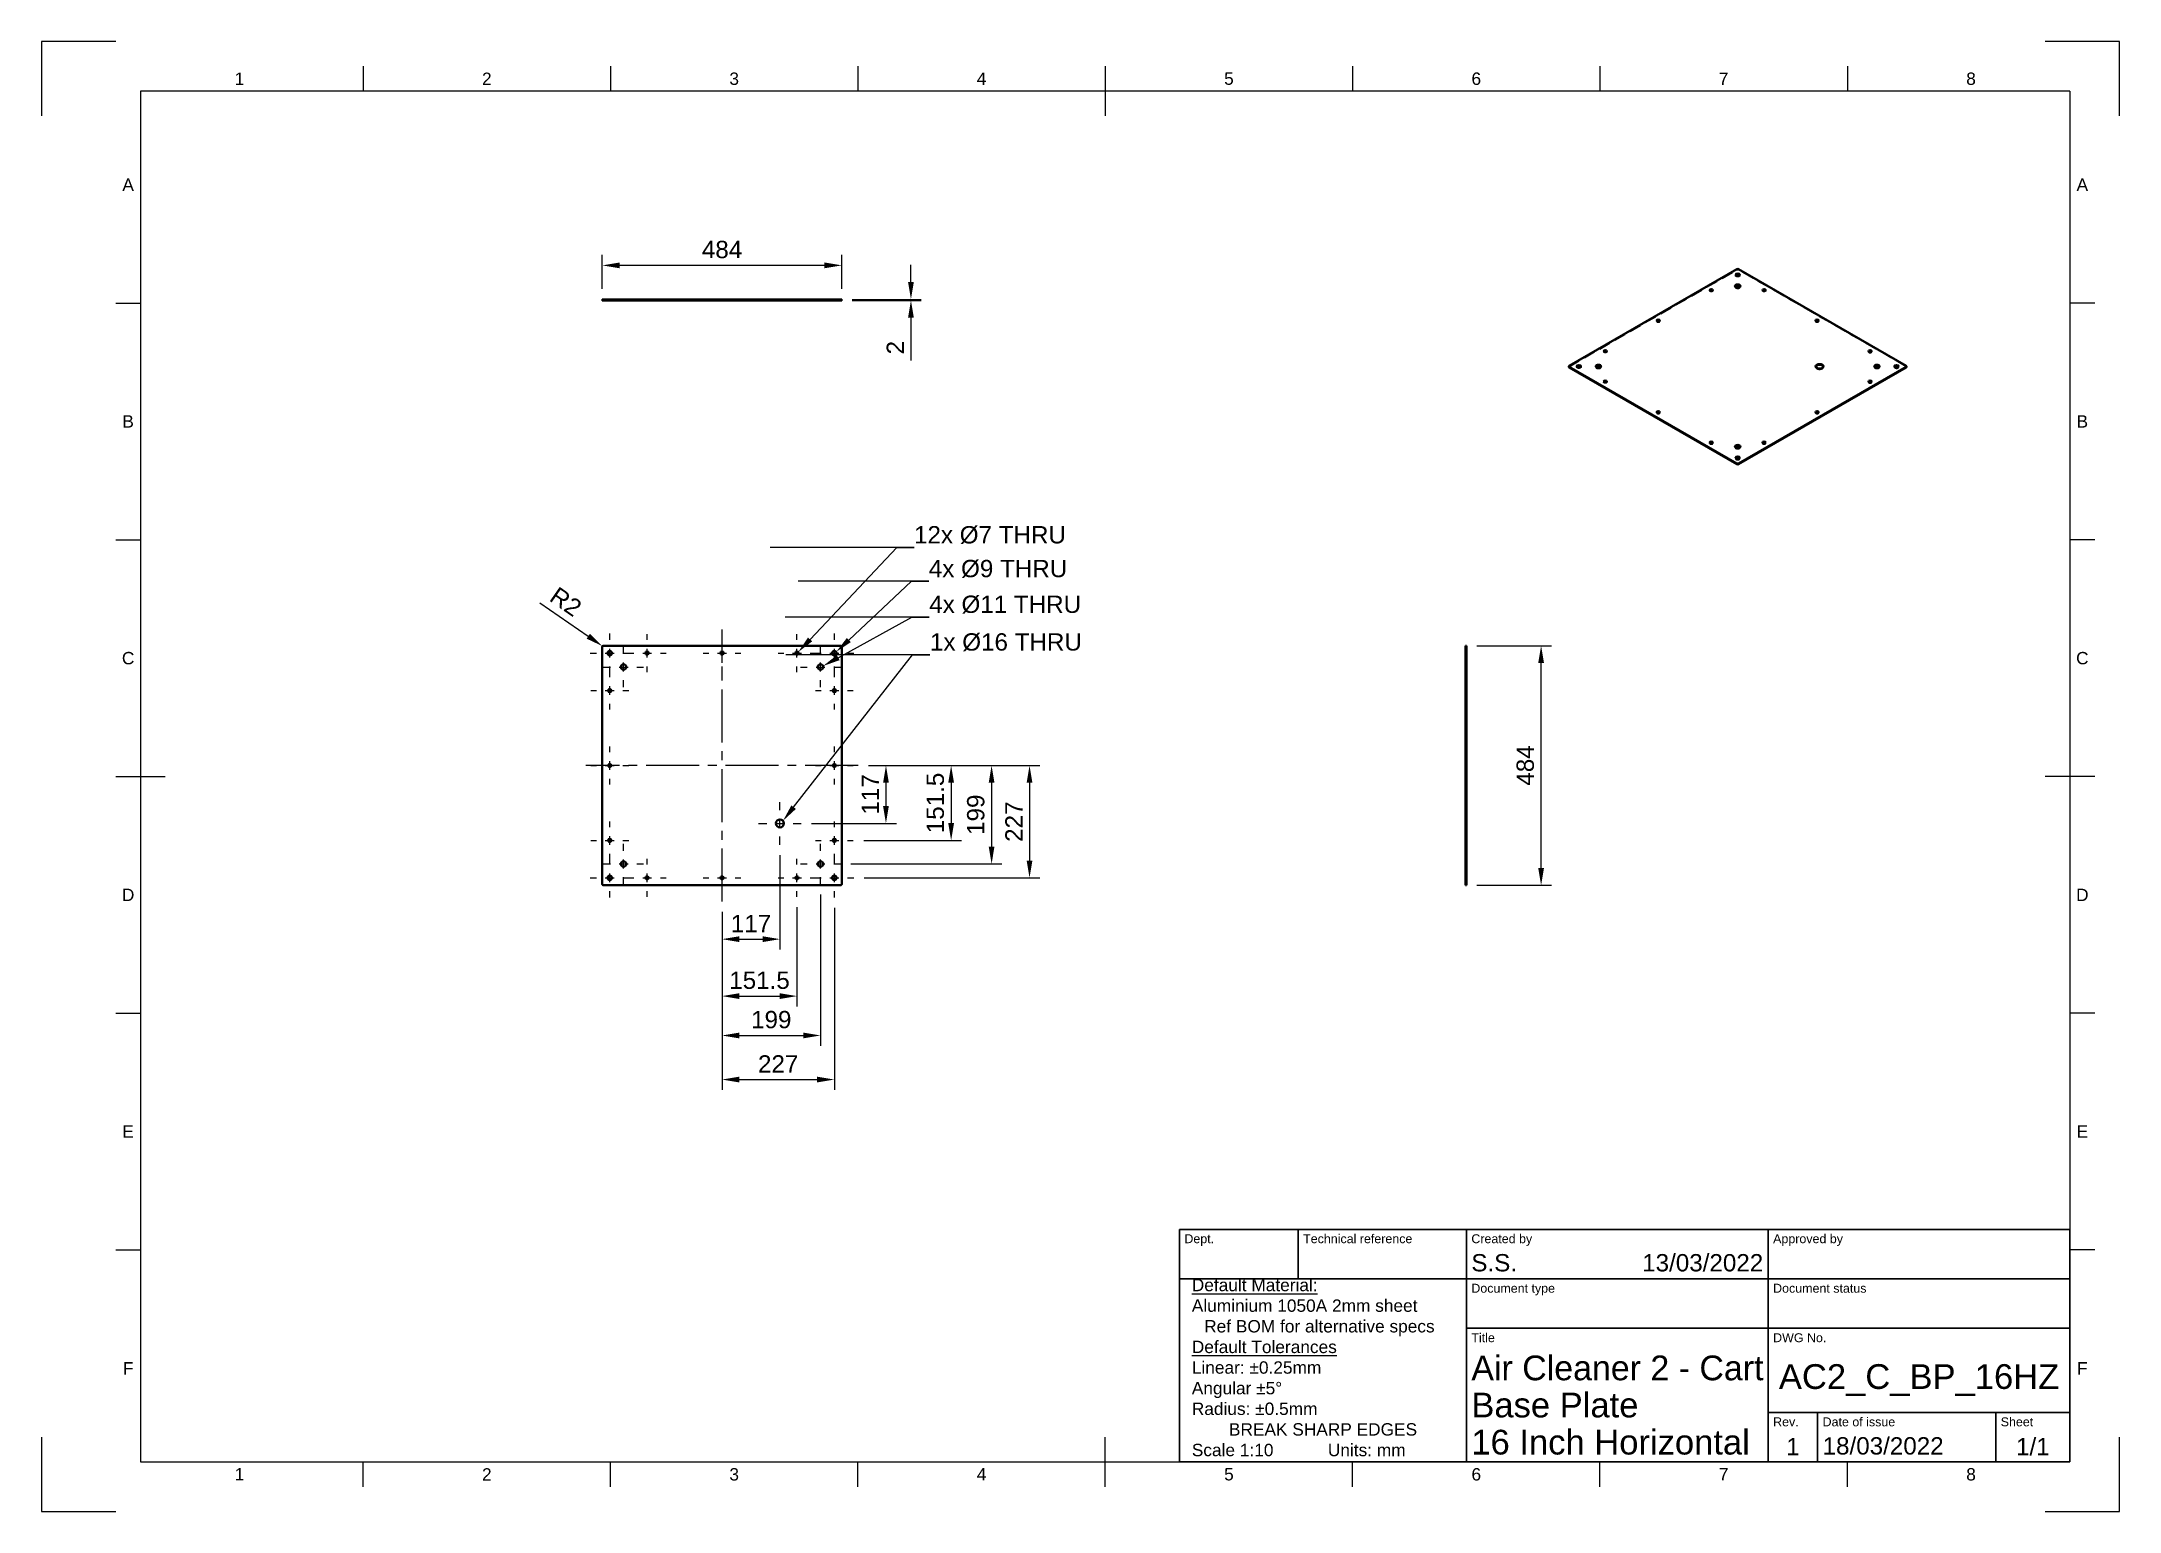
# Model space of a CAD drawing. Header units: millimetres. Extents: x 0 to 420, y 0 to 297.
import ezdxf
from ezdxf import colors
from ezdxf.entities.mleader import LeaderData, LeaderLine
from ezdxf.enums import TextEntityAlignment as Align
from ezdxf.math import Vec2, Vec3

# ---------------------------------------------------------------- set-up
doc = ezdxf.new("R2010")
doc.units = ezdxf.units.MM
doc.header["$LTSCALE"] = 0.75
doc.linetypes.add('CENTER2', pattern=[28.575, 19.05, -3.175, 3.175, -3.175])
doc.linetypes.add('HIDDEN2', pattern=[4.7625, 3.175, -1.5875])
for name, color, linetype, lineweight in [('Annotations', 7, 'Continuous', 25), ('Border', 7, 'Continuous', 25), ('Center Lines', 7, 'CENTER2', 25), ('Dimensions', 7, 'Continuous', 25), ('Hidden', 7, 'HIDDEN2', 25), ('Hidden Narrow', 7, 'HIDDEN2', 25), ('TitleBlock', 7, 'Continuous', 35), ('Visible', 7, 'Continuous', 50), ('Visible Narrow', 7, 'Continuous', 25)]:
    doc.layers.add(name, color=color, linetype=linetype, lineweight=lineweight)
doc.styles.add('FusionTitle', font='arial.ttf')
doc.styles.get("Standard").update_dxf_attribs({"font": 'arial.ttf'})
doc.dimstyles.new('ISO-25', dxfattribs={"dimtxt": 3.5, "dimasz": 3.5, "dimexe": 2.1, "dimexo": 2.1, "dimgap": 1.4, "dimtad": 1, "dimzin": 12, "dimdsep": 46, "dimtxsty": 'Standard', "dimcen": 0, "dimclrd": 256, "dimclre": 256, "dimclrt": 256, "dimazin": 3, "dimtp": 0.1, "dimtm": 0.1, "dimtfac": 0.714286, "dimtmove": 0, "dimatfit": 3, "dimfxl": 1, "dimtzin": 12, "dimarcsym": 0})

msp = doc.modelspace()

# ---------------------------------------------------------------- texts
at = {"layer": 'Annotations', "insert": (230, 47), "char_height": 2.5, "attachment_point": 1}
msp.add_mtext_dynamic_manual_height_columns('\\pi-2.5,l5;{\\LDefault Material: ^J}Aluminium 1050A 2mm sheet\\P\\pi2.5,l2.5;Ref BOM for alternative specs\\P\\pi-2.5,l5;{\\LDefault Tolerances^J}Linear: ±0.25mm ^JAngular ±5° ^JRadius: ±0.5mm\\P\\pi0,l0;^IBREAK SHARP EDGES\\P\\pl2.5;Scale 1:10^I^IUnits: mm', width=58, gutter_width=17.5, heights=[0], dxfattribs=at)

# ---------------------------------------------------------------- blocks, each defined once
blk = doc.blocks.new('ISO_A3_SHEET')
at = {"layer": 'Border'}
for p, q in [((65, 292), (65, 287)), ((115, 292), (115, 287)), ((165, 292), (165, 287)), ((215, 292), (215, 282)), ((265, 292), (265, 287)), ((315, 292), (315, 287)), ((365, 292), (365, 287)), ((410, 287), (20, 287)), ((20, 287), (20, 10)), ((410, 287), (410, 10)), ((15, 244.16666), (20, 244.16666)), ((415, 244.16666), (410, 244.16666)), ((15, 196.33333), (20, 196.33333)), ((415, 196.33333), (410, 196.33333)), ((15, 148.5), (25, 148.5)), ((415, 148.5), (405, 148.5)), ((15, 100.66667), (20, 100.66667)), ((415, 100.66667), (410, 100.66667)), ((15, 52.83334), (20, 52.83334)), ((415, 52.83334), (410, 52.83334)), ((215, 5), (215, 15)), ((20, 10), (410, 10)), ((65, 5), (65, 10)), ((115, 5), (115, 10)), ((165, 5), (165, 10)), ((265, 5), (265, 10)), ((315, 5), (315, 10)), ((365, 5), (365, 10))]:
    blk.add_line(p, q, dxfattribs=at)
at = {"layer": 'Defpoints'}
for p, q in [((15, 297), (0, 297)), ((0, 297), (0, 282)), ((420, 297), (405, 297)), ((420, 282), (420, 297)), ((0, 15), (0, 0)), ((420, 0), (420, 15)), ((0, 0), (15, 0)), ((405, 0), (420, 0))]:
    blk.add_line(p, q, dxfattribs=at)
at = {"layer": 'Border', "style": 'FusionTitle'}
for s, p in [('1', (40, 289.5)), ('2', (90, 289.5)), ('3', (140, 289.5)), ('4', (190, 289.5)), ('5', (240, 289.5)), ('6', (290, 289.5)), ('7', (340, 289.5)), ('8', (390, 289.5)), ('A', (17.5, 268.08333)), ('A', (412.5, 268.08333)), ('B', (17.5, 220.25)), ('B', (412.5, 220.25)), ('C', (17.5, 172.41667)), ('C', (412.5, 172.41667)), ('D', (17.5, 124.58334)), ('D', (412.5, 124.58334)), ('E', (17.5, 76.75001)), ('E', (412.5, 76.75001)), ('F', (17.5, 28.91668)), ('F', (412.5, 28.91668)), ('1', (40, 7.5)), ('2', (90, 7.5)), ('3', (140, 7.5)), ('4', (190, 7.5)), ('5', (240, 7.5)), ('6', (290, 7.5)), ('7', (340, 7.5)), ('8', (390, 7.5))]:
    blk.add_text(s, height=2.5, dxfattribs=at).set_placement(p, align=Align.MIDDLE)
blk = doc.blocks.new('ISO_TITLEBLOCK')
at = {"layer": 'TitleBlock'}
for p, q in [((0, 47), (-180, 47)), ((-180, 47), (-180, 0)), ((-156, 37), (-156, 47)), ((-122, 0), (-122, 47)), ((-61, 0), (-61, 47)), ((0, 0), (0, 47)), ((-180, 37), (0, 37)), ((-122, 27), (0, 27)), ((-61, 10), (0, 10)), ((-51, 0), (-51, 10)), ((-15, 0), (-15, 10)), ((-180, 0), (0, 0))]:
    blk.add_line(p, q, dxfattribs=at)
at = {"layer": 'TitleBlock', "style": 'FusionTitle'}
for s, p in [('Dept.', (-179, 46)), ('Technical reference', (-155, 46)), ('Created by', (-121, 46)), ('Approved by', (-60, 46)), ('Document type', (-121, 36)), ('Document status', (-60, 36)), ('Title', (-121, 26)), ('DWG No.', (-60, 26)), ('Rev.', (-60, 9)), ('Date of issue', (-50, 9)), ('Sheet', (-14, 9))]:
    blk.add_text(s, height=1.8, dxfattribs=at).set_placement(p, align=Align.TOP_LEFT)
for tag, height, p in [('DEPT', 3.5, (-179, 42)), ('TECHNICAL_REFERENCE', 3.5, (-155, 42)), ('CREATED_BY', 3.5, (-121, 42)), ('APPROVED_BY', 3.5, (-60, 42)), ('DOCUMENT_TYPE', 3.5, (-121, 32)), ('DOCUMENT_STATUS', 3.5, (-60, 32)), ('TITLE_1', 5, (-121, 21.5)), ('TITLE_2', 5, (-121, 14)), ('TITLE_3', 5, (-121, 6.5)), ('DATE_OF_ISSUE', 3.5, (-50, 5))]:
    blk.add_attdef(tag, text='', height=height, dxfattribs=at).set_placement(p, align=Align.TOP_LEFT)
for tag, p in [('CREATED_DATE', (-62, 42)), ('APPROVED_DATE', (-0.99, 42))]:
    blk.add_attdef(tag, text='', height=3.5, dxfattribs=at).set_placement(p, align=Align.TOP_RIGHT)
for tag, height, p in [('DRAWING_NUMBER', 5, (-30.5, 19.75)), ('REV', 3.5, (-56, 4.85)), ('SHEET', 3.5, (-7.5, 4.85))]:
    blk.add_attdef(tag, text='', height=height, dxfattribs=at).set_placement(p, align=Align.TOP_CENTER)
blk = doc.blocks.new('*D42')
at = {"layer": 'Defpoints', "color": 0, "transparency": 16777216}
for p in [(113.345239, 251.779936), (113.345239, 244.908812), (161.745239, 244.908812)]:
    blk.add_point(p, dxfattribs=at)
at = {"layer": 'Dimensions', "lineweight": -2, "transparency": 16777216}
for p, q in [((113.345239, 247.008812), (113.345239, 253.879936)), ((161.745239, 247.008812), (161.745239, 253.879936)), ((158.245239, 251.779936), (116.845239, 251.779936))]:
    blk.add_line(p, q, dxfattribs=at)
at = {"layer": 'Dimensions', "transparency": 16777216}
for points in [[(116.845239, 252.363269), (116.845239, 251.196603), (113.345239, 251.779936)], [(158.245239, 252.363269), (158.245239, 251.196603), (161.745239, 251.779936)]]:
    blk.add_solid(points, dxfattribs=at)
at = {"layer": 'Dimensions', "transparency": 16777216, "insert": (137.545239, 254.966941), "char_height": 3.5, "attachment_point": 5}
blk.add_mtext('484', dxfattribs=at)
blk = doc.blocks.new('*D43')
at = {"layer": 'Defpoints', "color": 0, "transparency": 16777216}
for p in [(161.745239, 244.908812), (161.745239, 244.708812), (175.725439, 244.708812)]:
    blk.add_point(p, dxfattribs=at)
at = {"layer": 'Dimensions', "lineweight": -2, "transparency": 16777216}
for p, q in [((175.725439, 248.408812), (175.725439, 251.908812)), ((163.845239, 244.908812), (177.825439, 244.908812)), ((163.845239, 244.708812), (177.825439, 244.708812)), ((175.725439, 244.908812), (175.725439, 244.708812)), ((175.725439, 241.208812), (175.725439, 232.590599))]:
    blk.add_line(p, q, dxfattribs=at)
at = {"layer": 'Dimensions', "transparency": 16777216}
for points in [[(175.142106, 248.408812), (176.308773, 248.408812), (175.725439, 244.908812)], [(175.142106, 241.208812), (176.308773, 241.208812), (175.725439, 244.708812)]]:
    blk.add_solid(points, dxfattribs=at)
at = {"layer": 'Dimensions', "transparency": 16777216, "insert": (172.568277, 235.149706), "char_height": 3.5, "attachment_point": 5, "rotation": 90}
blk.add_mtext('2', dxfattribs=at)
blk = doc.blocks.new('*D44')
at = {"layer": 'Defpoints', "color": 0, "transparency": 16777216}
for p in [(113.380938, 174.838489), (113.545239, 174.724448)]:
    blk.add_point(p, dxfattribs=at)
at = {"layer": 'Dimensions', "lineweight": -2, "transparency": 16777216}
for p, q in [((100.723096, 183.624222), (110.505671, 176.834194)), ((113.545239, 174.724448), (113.380938, 174.838489))]:
    blk.add_line(p, q, dxfattribs=at)
at = {"layer": 'Dimensions', "transparency": 16777216}
blk.add_solid([(110.838289, 177.313406), (110.173054, 176.354983), (113.380938, 174.838489)], dxfattribs=at)
at = {"layer": 'Dimensions', "transparency": 16777216, "insert": (105.976969, 183.820685), "char_height": 3.5, "attachment_point": 5, "rotation": 325.2357026}
blk.add_mtext('R2', dxfattribs=at)
blk = doc.blocks.new('*D45')
at = {"layer": 'Defpoints', "color": 0, "transparency": 16777216}
for p in [(288.007187, 174.924448), (303.101736, 174.924448), (288.007187, 126.524448)]:
    blk.add_point(p, dxfattribs=at)
at = {"layer": 'Dimensions', "lineweight": -2, "transparency": 16777216}
for p, q in [((290.107187, 174.924448), (305.201736, 174.924448)), ((303.101736, 130.024448), (303.101736, 171.424448)), ((290.107187, 126.524448), (305.201736, 126.524448))]:
    blk.add_line(p, q, dxfattribs=at)
at = {"layer": 'Dimensions', "transparency": 16777216}
for points in [[(302.518403, 171.424448), (303.68507, 171.424448), (303.101736, 174.924448)], [(302.518403, 130.024448), (303.68507, 130.024448), (303.101736, 126.524448)]]:
    blk.add_solid(points, dxfattribs=at)
at = {"layer": 'Dimensions', "transparency": 16777216, "insert": (299.914731, 150.724448), "char_height": 3.5, "attachment_point": 5, "rotation": 90}
blk.add_mtext('484', dxfattribs=at)
blk = doc.blocks.new('*U11')
at = {"layer": 'Center Lines', "color": 0, "ltscale": 0.75, "transparency": 16777216}
for p, q in [((-3.83, 0), (-2.678906, 0)), ((0, 2.678906), (0, 3.83)), ((2.678906, 0), (3.83, 0)), ((0, -3.83), (0, -2.678906))]:
    blk.add_line(p, q, dxfattribs=at)
at = {"layer": 'Center Lines', "color": 0, "linetype": 'Continuous', "ltscale": 0.75, "transparency": 16777216}
for p, q in [((-0.892969, 0), (0.892969, 0)), ((0, -0.892969), (0, 0.892969))]:
    blk.add_line(p, q, dxfattribs=at)
blk = doc.blocks.new('*U12')
at = {"layer": 'Center Lines', "color": 0, "ltscale": 0.75, "transparency": 16777216}
for p, q in [((-3.83, 0), (-2.678906, 0)), ((0, 2.678906), (0, 3.83)), ((2.678906, 0), (3.83, 0)), ((0, -3.83), (0, -2.678906))]:
    blk.add_line(p, q, dxfattribs=at)
at = {"layer": 'Center Lines', "color": 0, "linetype": 'Continuous', "ltscale": 0.75, "transparency": 16777216}
for p, q in [((-0.892969, 0), (0.892969, 0)), ((0, -0.892969), (0, 0.892969))]:
    blk.add_line(p, q, dxfattribs=at)
blk = doc.blocks.new('*U13')
at = {"layer": 'Center Lines', "color": 0, "ltscale": 0.75, "transparency": 16777216}
for p, q in [((-4.05, 0), (-2.678906, 0)), ((0, 2.678906), (0, 4.05)), ((2.678906, 0), (4.05, 0)), ((0, -4.05), (0, -2.678906))]:
    blk.add_line(p, q, dxfattribs=at)
at = {"layer": 'Center Lines', "color": 0, "linetype": 'Continuous', "ltscale": 0.75, "transparency": 16777216}
for p, q in [((-0.892969, 0), (0.892969, 0)), ((0, -0.892969), (0, 0.892969))]:
    blk.add_line(p, q, dxfattribs=at)
blk = doc.blocks.new('*U14')
at = {"layer": 'Center Lines', "color": 0, "ltscale": 0.75, "transparency": 16777216}
for p, q in [((-3.95, 0), (-2.678906, 0)), ((0, 2.678906), (0, 3.95)), ((2.678906, 0), (3.95, 0)), ((0, -3.95), (0, -2.678906))]:
    blk.add_line(p, q, dxfattribs=at)
at = {"layer": 'Center Lines', "color": 0, "linetype": 'Continuous', "ltscale": 0.75, "transparency": 16777216}
for p, q in [((-0.892969, 0), (0.892969, 0)), ((0, -0.892969), (0, 0.892969))]:
    blk.add_line(p, q, dxfattribs=at)
blk = doc.blocks.new('*U15')
at = {"layer": 'Center Lines', "color": 0, "ltscale": 0.75, "transparency": 16777216}
for p, q in [((-3.83, 0), (-2.678906, 0)), ((0, 2.678906), (0, 3.83)), ((2.678906, 0), (3.83, 0)), ((0, -3.83), (0, -2.678906))]:
    blk.add_line(p, q, dxfattribs=at)
at = {"layer": 'Center Lines', "color": 0, "linetype": 'Continuous', "ltscale": 0.75, "transparency": 16777216}
for p, q in [((-0.892969, 0), (0.892969, 0)), ((0, -0.892969), (0, 0.892969))]:
    blk.add_line(p, q, dxfattribs=at)
blk = doc.blocks.new('*U16')
at = {"layer": 'Center Lines', "color": 0, "ltscale": 0.75, "transparency": 16777216}
for p, q in [((-3.83, 0), (-2.678906, 0)), ((0, 2.678906), (0, 3.83)), ((2.678906, 0), (3.83, 0)), ((0, -3.83), (0, -2.678906))]:
    blk.add_line(p, q, dxfattribs=at)
at = {"layer": 'Center Lines', "color": 0, "linetype": 'Continuous', "ltscale": 0.75, "transparency": 16777216}
for p, q in [((-0.892969, 0), (0.892969, 0)), ((0, -0.892969), (0, 0.892969))]:
    blk.add_line(p, q, dxfattribs=at)
blk = doc.blocks.new('*U17')
at = {"layer": 'Center Lines', "color": 0, "ltscale": 0.75, "transparency": 16777216}
for p, q in [((-3.83, 0), (-2.678906, 0)), ((0, 2.678906), (0, 3.83)), ((2.678906, 0), (3.83, 0)), ((0, -3.83), (0, -2.678906))]:
    blk.add_line(p, q, dxfattribs=at)
at = {"layer": 'Center Lines', "color": 0, "linetype": 'Continuous', "ltscale": 0.75, "transparency": 16777216}
for p, q in [((-0.892969, 0), (0.892969, 0)), ((0, -0.892969), (0, 0.892969))]:
    blk.add_line(p, q, dxfattribs=at)
blk = doc.blocks.new('*U18')
at = {"layer": 'Center Lines', "color": 0, "ltscale": 0.75, "transparency": 16777216}
for p, q in [((-3.95, 0), (-2.678906, 0)), ((0, 2.678906), (0, 3.95)), ((2.678906, 0), (3.95, 0)), ((0, -3.95), (0, -2.678906))]:
    blk.add_line(p, q, dxfattribs=at)
at = {"layer": 'Center Lines', "color": 0, "linetype": 'Continuous', "ltscale": 0.75, "transparency": 16777216}
for p, q in [((-0.892969, 0), (0.892969, 0)), ((0, -0.892969), (0, 0.892969))]:
    blk.add_line(p, q, dxfattribs=at)
blk = doc.blocks.new('*U19')
at = {"layer": 'Center Lines', "color": 0, "ltscale": 0.75, "transparency": 16777216}
for p, q in [((-4.05, 0), (-2.678906, 0)), ((0, 2.678906), (0, 4.05)), ((2.678906, 0), (4.05, 0)), ((0, -4.05), (0, -2.678906))]:
    blk.add_line(p, q, dxfattribs=at)
at = {"layer": 'Center Lines', "color": 0, "linetype": 'Continuous', "ltscale": 0.75, "transparency": 16777216}
for p, q in [((-0.892969, 0), (0.892969, 0)), ((0, -0.892969), (0, 0.892969))]:
    blk.add_line(p, q, dxfattribs=at)
blk = doc.blocks.new('*U20')
at = {"layer": 'Center Lines', "color": 0, "ltscale": 0.75, "transparency": 16777216}
for p, q in [((-3.83, 0), (-2.678906, 0)), ((0, 2.678906), (0, 3.83)), ((2.678906, 0), (3.83, 0)), ((0, -3.83), (0, -2.678906))]:
    blk.add_line(p, q, dxfattribs=at)
at = {"layer": 'Center Lines', "color": 0, "linetype": 'Continuous', "ltscale": 0.75, "transparency": 16777216}
for p, q in [((-0.892969, 0), (0.892969, 0)), ((0, -0.892969), (0, 0.892969))]:
    blk.add_line(p, q, dxfattribs=at)
blk = doc.blocks.new('*U21')
at = {"layer": 'Center Lines', "color": 0, "ltscale": 0.75, "transparency": 16777216}
for p, q in [((-3.83, 0), (-2.678906, 0)), ((0, 2.678906), (0, 3.83)), ((2.678906, 0), (3.83, 0)), ((0, -3.83), (0, -2.678906))]:
    blk.add_line(p, q, dxfattribs=at)
at = {"layer": 'Center Lines', "color": 0, "linetype": 'Continuous', "ltscale": 0.75, "transparency": 16777216}
for p, q in [((-0.892969, 0), (0.892969, 0)), ((0, -0.892969), (0, 0.892969))]:
    blk.add_line(p, q, dxfattribs=at)
blk = doc.blocks.new('*U22')
at = {"layer": 'Center Lines', "color": 0, "ltscale": 0.75, "transparency": 16777216}
for p, q in [((-3.83, 0), (-2.678906, 0)), ((0, 2.678906), (0, 3.83)), ((2.678906, 0), (3.83, 0)), ((0, -3.83), (0, -2.678906))]:
    blk.add_line(p, q, dxfattribs=at)
at = {"layer": 'Center Lines', "color": 0, "linetype": 'Continuous', "ltscale": 0.75, "transparency": 16777216}
for p, q in [((-0.892969, 0), (0.892969, 0)), ((0, -0.892969), (0, 0.892969))]:
    blk.add_line(p, q, dxfattribs=at)
blk = doc.blocks.new('*U23')
at = {"layer": 'Center Lines', "color": 0, "ltscale": 0.75, "transparency": 16777216}
for p, q in [((-4.05, 0), (-2.678906, 0)), ((0, 2.678906), (0, 4.05)), ((2.678906, 0), (4.05, 0)), ((0, -4.05), (0, -2.678906))]:
    blk.add_line(p, q, dxfattribs=at)
at = {"layer": 'Center Lines', "color": 0, "linetype": 'Continuous', "ltscale": 0.75, "transparency": 16777216}
for p, q in [((-0.892969, 0), (0.892969, 0)), ((0, -0.892969), (0, 0.892969))]:
    blk.add_line(p, q, dxfattribs=at)
blk = doc.blocks.new('*U24')
at = {"layer": 'Center Lines', "color": 0, "ltscale": 0.75, "transparency": 16777216}
for p, q in [((-3.95, 0), (-2.678906, 0)), ((0, 2.678906), (0, 3.95)), ((2.678906, 0), (3.95, 0)), ((0, -3.95), (0, -2.678906))]:
    blk.add_line(p, q, dxfattribs=at)
at = {"layer": 'Center Lines', "color": 0, "linetype": 'Continuous', "ltscale": 0.75, "transparency": 16777216}
for p, q in [((-0.892969, 0), (0.892969, 0)), ((0, -0.892969), (0, 0.892969))]:
    blk.add_line(p, q, dxfattribs=at)
blk = doc.blocks.new('*U25')
at = {"layer": 'Center Lines', "color": 0, "ltscale": 0.75, "transparency": 16777216}
for p, q in [((-3.83, 0), (-2.678906, 0)), ((0, 2.678906), (0, 3.83)), ((2.678906, 0), (3.83, 0)), ((0, -3.83), (0, -2.678906))]:
    blk.add_line(p, q, dxfattribs=at)
at = {"layer": 'Center Lines', "color": 0, "linetype": 'Continuous', "ltscale": 0.75, "transparency": 16777216}
for p, q in [((-0.892969, 0), (0.892969, 0)), ((0, -0.892969), (0, 0.892969))]:
    blk.add_line(p, q, dxfattribs=at)
blk = doc.blocks.new('*U26')
at = {"layer": 'Center Lines', "color": 0, "ltscale": 0.75, "transparency": 16777216}
for p, q in [((0, 2.678906), (0, 4.3)), ((-4.3, 0), (-2.678906, 0)), ((2.678906, 0), (4.3, 0)), ((0, -4.3), (0, -2.678906))]:
    blk.add_line(p, q, dxfattribs=at)
at = {"layer": 'Center Lines', "color": 0, "linetype": 'Continuous', "ltscale": 0.75, "transparency": 16777216}
for p, q in [((-0.892969, 0), (0.892969, 0)), ((0, -0.892969), (0, 0.892969))]:
    blk.add_line(p, q, dxfattribs=at)
blk = doc.blocks.new('*U27')
at = {"layer": 'Center Lines', "color": 0, "ltscale": 0.75, "transparency": 16777216}
for p, q in [((-3.83, 0), (-2.678906, 0)), ((0, 2.678906), (0, 3.83)), ((2.678906, 0), (3.83, 0)), ((0, -3.83), (0, -2.678906))]:
    blk.add_line(p, q, dxfattribs=at)
at = {"layer": 'Center Lines', "color": 0, "linetype": 'Continuous', "ltscale": 0.75, "transparency": 16777216}
for p, q in [((-0.892969, 0), (0.892969, 0)), ((0, -0.892969), (0, 0.892969))]:
    blk.add_line(p, q, dxfattribs=at)
blk = doc.blocks.new('*U28')
at = {"layer": 'Center Lines', "color": 0, "ltscale": 0.75, "transparency": 16777216}
for p, q in [((-3.83, 0), (-2.678906, 0)), ((0, 2.678906), (0, 3.83)), ((2.678906, 0), (3.83, 0)), ((0, -3.83), (0, -2.678906))]:
    blk.add_line(p, q, dxfattribs=at)
at = {"layer": 'Center Lines', "color": 0, "linetype": 'Continuous', "ltscale": 0.75, "transparency": 16777216}
for p, q in [((-0.892969, 0), (0.892969, 0)), ((0, -0.892969), (0, 0.892969))]:
    blk.add_line(p, q, dxfattribs=at)
blk = doc.blocks.new('*U29')
at = {"layer": 'Center Lines', "color": 0, "ltscale": 0.75, "transparency": 16777216}
for p, q in [((-4.05, 0), (-2.678906, 0)), ((0, 2.678906), (0, 4.05)), ((2.678906, 0), (4.05, 0)), ((0, -4.05), (0, -2.678906))]:
    blk.add_line(p, q, dxfattribs=at)
at = {"layer": 'Center Lines', "color": 0, "linetype": 'Continuous', "ltscale": 0.75, "transparency": 16777216}
for p, q in [((-0.892969, 0), (0.892969, 0)), ((0, -0.892969), (0, 0.892969))]:
    blk.add_line(p, q, dxfattribs=at)
blk = doc.blocks.new('*U30')
at = {"layer": 'Center Lines', "color": 0, "ltscale": 0.75, "transparency": 16777216}
for p, q in [((-3.95, 0), (-2.678906, 0)), ((0, 2.678906), (0, 3.95)), ((2.678906, 0), (3.95, 0)), ((0, -3.95), (0, -2.678906))]:
    blk.add_line(p, q, dxfattribs=at)
at = {"layer": 'Center Lines', "color": 0, "linetype": 'Continuous', "ltscale": 0.75, "transparency": 16777216}
for p, q in [((-0.892969, 0), (0.892969, 0)), ((0, -0.892969), (0, 0.892969))]:
    blk.add_line(p, q, dxfattribs=at)
blk = doc.blocks.new('*U31')
at = {"layer": 'Center Lines', "color": 0, "ltscale": 0.75, "transparency": 16777216}
for p, q in [((-3.83, 0), (-2.678906, 0)), ((0, 2.678906), (0, 3.83)), ((2.678906, 0), (3.83, 0)), ((0, -3.83), (0, -2.678906))]:
    blk.add_line(p, q, dxfattribs=at)
at = {"layer": 'Center Lines', "color": 0, "linetype": 'Continuous', "ltscale": 0.75, "transparency": 16777216}
for p, q in [((-0.892969, 0), (0.892969, 0)), ((0, -0.892969), (0, 0.892969))]:
    blk.add_line(p, q, dxfattribs=at)
blk = doc.blocks.new('*U32')
at = {"layer": 'Center Lines', "color": 0, "ltscale": 0.75, "transparency": 16777216}
blk.add_line((0, -27.5), (0, 27.5), dxfattribs=at)
blk = doc.blocks.new('*U33')
at = {"layer": 'Center Lines', "color": 0, "ltscale": 0.75, "transparency": 16777216}
blk.add_line((27.5, 0), (-27.5, 0), dxfattribs=at)
blk = doc.blocks.new('*D46')
at = {"layer": 'Defpoints', "color": 0, "transparency": 16777216}
for p in [(149.245339, 134.724434), (137.545239, 123.224448), (149.245339, 115.63208)]:
    blk.add_point(p, dxfattribs=at)
at = {"layer": 'Dimensions', "lineweight": -2, "transparency": 16777216}
for p, q in [((149.245339, 132.624434), (149.245339, 113.53208)), ((137.545239, 121.124448), (137.545239, 113.53208)), ((141.045239, 115.63208), (145.745339, 115.63208))]:
    blk.add_line(p, q, dxfattribs=at)
at = {"layer": 'Dimensions', "transparency": 16777216}
for points in [[(141.045239, 116.215414), (141.045239, 115.048747), (137.545239, 115.63208)], [(145.745339, 116.215414), (145.745339, 115.048747), (149.245339, 115.63208)]]:
    blk.add_solid(points, dxfattribs=at)
at = {"layer": 'Dimensions', "transparency": 16777216, "insert": (143.395289, 118.789243), "char_height": 3.5, "attachment_point": 5}
blk.add_mtext('117', dxfattribs=at)
blk = doc.blocks.new('*D47')
at = {"layer": 'Defpoints', "color": 0, "transparency": 16777216}
for p in [(137.545239, 123.224448), (152.695239, 124.194619), (152.695239, 104.129093)]:
    blk.add_point(p, dxfattribs=at)
at = {"layer": 'Dimensions', "lineweight": -2, "transparency": 16777216}
for p, q in [((152.695239, 122.094619), (152.695239, 102.029093)), ((137.545239, 121.124448), (137.545239, 102.029093)), ((141.045239, 104.129093), (149.195239, 104.129093))]:
    blk.add_line(p, q, dxfattribs=at)
at = {"layer": 'Dimensions', "transparency": 16777216}
for points in [[(141.045239, 104.712427), (141.045239, 103.54576), (137.545239, 104.129093)], [(149.195239, 104.712427), (149.195239, 103.54576), (152.695239, 104.129093)]]:
    blk.add_solid(points, dxfattribs=at)
at = {"layer": 'Dimensions', "transparency": 16777216, "insert": (145.120239, 107.316099), "char_height": 3.5, "attachment_point": 5}
blk.add_mtext('151.5', dxfattribs=at)
blk = doc.blocks.new('*D48')
at = {"layer": 'Defpoints', "color": 0, "transparency": 16777216}
for p in [(157.445705, 126.773982), (137.545239, 123.224448), (157.445705, 96.169232)]:
    blk.add_point(p, dxfattribs=at)
at = {"layer": 'Dimensions', "lineweight": -2, "transparency": 16777216}
for p, q in [((157.445705, 124.673982), (157.445705, 94.069232)), ((137.545239, 121.124448), (137.545239, 94.069232)), ((141.045239, 96.169232), (153.945705, 96.169232))]:
    blk.add_line(p, q, dxfattribs=at)
at = {"layer": 'Dimensions', "transparency": 16777216}
for points in [[(141.045239, 96.752566), (141.045239, 95.585899), (137.545239, 96.169232)], [(153.945705, 96.752566), (153.945705, 95.585899), (157.445705, 96.169232)]]:
    blk.add_solid(points, dxfattribs=at)
at = {"layer": 'Dimensions', "transparency": 16777216, "insert": (147.495472, 99.356238), "char_height": 3.5, "attachment_point": 5}
blk.add_mtext('199', dxfattribs=at)
blk = doc.blocks.new('*D49')
at = {"layer": 'Defpoints', "color": 0, "transparency": 16777216}
for p in [(137.545239, 123.224448), (160.245239, 124.074448), (160.245239, 87.26866)]:
    blk.add_point(p, dxfattribs=at)
at = {"layer": 'Dimensions', "lineweight": -2, "transparency": 16777216}
for p, q in [((160.245239, 121.974448), (160.245239, 85.16866)), ((137.545239, 121.124448), (137.545239, 85.16866)), ((141.045239, 87.26866), (156.745239, 87.26866))]:
    blk.add_line(p, q, dxfattribs=at)
at = {"layer": 'Dimensions', "transparency": 16777216}
for points in [[(141.045239, 87.851993), (141.045239, 86.685326), (137.545239, 87.26866)], [(156.745239, 87.851993), (156.745239, 86.685326), (160.245239, 87.26866)]]:
    blk.add_solid(points, dxfattribs=at)
at = {"layer": 'Dimensions', "transparency": 16777216, "insert": (148.895239, 90.425822), "char_height": 3.5, "attachment_point": 5}
blk.add_mtext('227', dxfattribs=at)
blk = doc.blocks.new('*D50')
at = {"layer": 'Defpoints', "color": 0, "transparency": 16777216}
for p in [(165.045239, 150.724448), (153.545339, 139.024434), (170.677118, 139.024434)]:
    blk.add_point(p, dxfattribs=at)
at = {"layer": 'Dimensions', "lineweight": -2, "transparency": 16777216}
for p, q in [((167.145239, 150.724448), (172.777118, 150.724448)), ((170.677118, 147.224448), (170.677118, 142.524434)), ((155.645339, 139.024434), (172.777118, 139.024434))]:
    blk.add_line(p, q, dxfattribs=at)
at = {"layer": 'Dimensions', "transparency": 16777216}
for points in [[(170.093785, 147.224448), (171.260451, 147.224448), (170.677118, 150.724448)], [(170.093785, 142.524434), (171.260451, 142.524434), (170.677118, 139.024434)]]:
    blk.add_solid(points, dxfattribs=at)
at = {"layer": 'Dimensions', "transparency": 16777216, "insert": (167.519956, 144.874441), "char_height": 3.5, "attachment_point": 5, "rotation": 90}
blk.add_mtext('117', dxfattribs=at)
blk = doc.blocks.new('*D51')
at = {"layer": 'Defpoints', "color": 0, "transparency": 16777216}
for p in [(165.045239, 150.724448), (164.075239, 135.574448), (183.85002, 135.574448)]:
    blk.add_point(p, dxfattribs=at)
at = {"layer": 'Dimensions', "lineweight": -2, "transparency": 16777216}
for p, q in [((167.145239, 150.724448), (185.95002, 150.724448)), ((183.85002, 147.224448), (183.85002, 139.074448)), ((166.175239, 135.574448), (185.95002, 135.574448))]:
    blk.add_line(p, q, dxfattribs=at)
at = {"layer": 'Dimensions', "transparency": 16777216}
for points in [[(183.266687, 147.224448), (184.433353, 147.224448), (183.85002, 150.724448)], [(183.266687, 139.074448), (184.433353, 139.074448), (183.85002, 135.574448)]]:
    blk.add_solid(points, dxfattribs=at)
at = {"layer": 'Dimensions', "transparency": 16777216, "insert": (180.663014, 143.149448), "char_height": 3.5, "attachment_point": 5, "rotation": 90}
blk.add_mtext('151.5', dxfattribs=at)
blk = doc.blocks.new('*D52')
at = {"layer": 'Defpoints', "color": 0, "transparency": 16777216}
for p in [(165.045239, 150.724448), (161.495705, 130.823982), (192.028206, 130.823982)]:
    blk.add_point(p, dxfattribs=at)
at = {"layer": 'Dimensions', "lineweight": -2, "transparency": 16777216}
for p, q in [((167.145239, 150.724448), (194.128206, 150.724448)), ((192.028206, 147.224448), (192.028206, 134.323982)), ((163.595705, 130.823982), (194.128206, 130.823982))]:
    blk.add_line(p, q, dxfattribs=at)
at = {"layer": 'Dimensions', "transparency": 16777216}
for points in [[(191.444873, 147.224448), (192.611539, 147.224448), (192.028206, 150.724448)], [(191.444873, 134.323982), (192.611539, 134.323982), (192.028206, 130.823982)]]:
    blk.add_solid(points, dxfattribs=at)
at = {"layer": 'Dimensions', "transparency": 16777216, "insert": (188.8412, 140.774215), "char_height": 3.5, "attachment_point": 5, "rotation": 90}
blk.add_mtext('199', dxfattribs=at)
blk = doc.blocks.new('*D53')
at = {"layer": 'Defpoints', "color": 0, "transparency": 16777216}
for p in [(165.045239, 150.724448), (164.195239, 128.024448), (199.699778, 128.024448)]:
    blk.add_point(p, dxfattribs=at)
at = {"layer": 'Dimensions', "lineweight": -2, "transparency": 16777216}
for p, q in [((167.145239, 150.724448), (201.799778, 150.724448)), ((199.699778, 147.224448), (199.699778, 131.524448)), ((166.295239, 128.024448), (201.799778, 128.024448))]:
    blk.add_line(p, q, dxfattribs=at)
at = {"layer": 'Dimensions', "transparency": 16777216}
for points in [[(199.116445, 147.224448), (200.283112, 147.224448), (199.699778, 150.724448)], [(199.116445, 131.524448), (200.283112, 131.524448), (199.699778, 128.024448)]]:
    blk.add_solid(points, dxfattribs=at)
at = {"layer": 'Dimensions', "transparency": 16777216, "insert": (196.542616, 139.374448), "char_height": 3.5, "attachment_point": 5, "rotation": 90}
blk.add_mtext('227', dxfattribs=at)

# ---------------------------------------------------------------- dimensions: what is measured, and where the dimension line sits
at = {"layer": 'Dimensions'}
for base, p1, p2, picture, middle in [((113.345239, 251.779936), (161.745239, 244.908812), (113.345239, 244.908812), '*D42', (137.545239, 254.966941)), ((149.245339, 115.63208), (137.545239, 123.224448), (149.245339, 134.724434), '*D46', (143.395289, 118.789243))]:
    dim = msp.add_linear_dim(base=base, p1=p1, p2=p2, dimstyle='ISO-25', override={"dimlfac": 10, "dimclrd": 256, "dimclre": 256}, dxfattribs=at)
    dim.commit()
    dim.dimension.update_dxf_attribs({"geometry": picture, "text_midpoint": middle})
for p1, p2, distance, picture, middle in [((161.745239, 244.908812), (161.745239, 244.708812), 13.9802, '*D43', (172.568277, 235.149706)), ((288.007187, 126.524448), (288.007187, 174.924448), -15.094549, '*D45', (299.914731, 150.724448))]:
    dim = msp.add_aligned_dim(p1=p1, p2=p2, distance=distance, dimstyle='ISO-25', override={"dimlfac": 10, "dimclrd": 256, "dimclre": 256}, dxfattribs=at)
    dim.commit()
    dim.dimension.update_dxf_attribs({"geometry": picture, "text_midpoint": middle})
dim = msp.add_radius_dim(center=(113.545239, 174.724448), mpoint=(113.380938, 174.838489), dimstyle='ISO-25', override={"dimlfac": 10, "dimse1": 1, "dimclrd": 256, "dimclre": 256}, dxfattribs=at)
dim.commit()
dim.dimension.update_dxf_attribs({"geometry": '*D44', "text_midpoint": (105.976969, 183.820685)})
dim = msp.add_linear_dim(base=(170.677118, 139.024434), p1=(165.045239, 150.724448), p2=(153.545339, 139.024434), angle=90, dimstyle='ISO-25', override={"dimlfac": 10, "dimclrd": 256, "dimclre": 256}, dxfattribs=at)
dim.commit()
dim.dimension.update_dxf_attribs({"geometry": '*D50', "text_midpoint": (167.519956, 144.874441)})
for base, p2, picture, middle in [((192.028206, 130.823982), (161.495705, 130.823982), '*D52', (192.028206, 140.774215)), ((183.85002, 135.574448), (164.075239, 135.574448), '*D51', (183.85002, 143.149448)), ((199.699778, 128.024448), (164.195239, 128.024448), '*D53', (199.699778, 139.374448))]:
    dim = msp.add_linear_dim(base=base, p1=(165.045239, 150.724448), p2=p2, angle=90, dimstyle='ISO-25', override={"dimlfac": 10}, dxfattribs=at)
    dim.commit()
    dim.dimension.update_dxf_attribs({"geometry": picture, "text_midpoint": middle, "dimtype": 160})
for base, p2, picture, middle in [((157.445705, 96.169232), (157.445705, 126.773982), '*D48', (147.495472, 96.169232)), ((152.695239, 104.129093), (152.695239, 124.194619), '*D47', (145.120239, 104.129093)), ((160.245239, 87.26866), (160.245239, 124.074448), '*D49', (148.895239, 87.26866))]:
    dim = msp.add_linear_dim(base=base, p1=(137.545239, 123.224448), p2=p2, dimstyle='ISO-25', override={"dimlfac": 10}, dxfattribs=at)
    dim.commit()
    dim.dimension.update_dxf_attribs({"geometry": picture, "text_midpoint": middle, "dimtype": 160})

# ---------------------------------------------------------------- linework, layer by layer
at = {"layer": 'Hidden', "extrusion": (0, 0.817547, 0.575862)}
for p, q in [((308.755328, 231.306544, -0.173205), (342.696453, 250.851938, -27.921674)), ((342.387875, 249.875299, -26.187841), (342.387875, 249.71179, -26.303014)), ((376.920421, 231.306544, -0.173205), (342.979296, 250.851938, -27.921674)), ((343.287875, 249.875299, -26.187841), (343.287875, 249.71179, -26.303014)), ((337.169339, 246.637393, -21.938312), (337.169339, 246.800902, -21.82314)), ((337.829339, 246.637393, -21.938312), (337.829339, 246.800902, -21.82314)), ((342.287875, 247.595383, -22.951059), (342.287875, 247.431874, -23.066231)), ((343.387875, 247.595383, -22.951059), (343.387875, 247.431874, -23.066231)), ((347.846531, 246.637462, -21.938411), (347.846531, 246.800972, -21.823238)), ((348.506531, 246.637462, -21.938411), (348.506531, 246.800972, -21.823238)), ((326.45681, 240.631807, -13.064915), (326.45681, 240.468298, -13.180088)), ((327.11681, 240.631807, -13.064915), (327.11681, 240.468298, -13.180088)), ((358.559198, 240.631957, -13.065128), (358.559198, 240.468447, -13.1803)), ((359.219198, 240.631957, -13.065128), (359.219198, 240.468447, -13.1803)), ((310.285227, 231.225105, -0.057586), (310.285227, 231.388614, 0.057586)), ((311.185227, 231.225105, -0.057586), (311.185227, 231.388614, 0.057586)), ((314.144366, 231.388614, 0.057586), (314.144366, 231.225105, -0.057586)), ((315.244366, 231.388614, 0.057586), (315.244366, 231.225105, -0.057586)), ((315.744004, 234.462872, -4.306918), (315.744004, 234.299363, -4.422091)), ((316.404004, 234.462872, -4.306918), (316.404004, 234.299363, -4.422091)), ((358.584254, 231.388649, 0.057537), (358.584254, 231.225139, -0.057635)), ((360.184254, 231.388649, 0.057537), (360.184254, 231.225139, -0.057635)), ((369.271866, 234.462942, -4.307017), (369.271866, 234.299432, -4.422189)), ((369.931866, 234.462942, -4.307017), (369.931866, 234.299432, -4.422189)), ((370.431384, 231.388614, 0.057586), (370.431384, 231.225105, -0.057586)), ((371.531384, 231.388614, 0.057586), (371.531384, 231.225105, -0.057586)), ((374.490522, 231.225105, -0.057586), (374.490522, 231.388614, 0.057586)), ((375.390522, 231.225105, -0.057586), (375.390522, 231.388614, 0.057586)), ((315.743883, 228.314286, 4.422189), (315.743883, 228.150777, 4.307017)), ((316.403883, 228.314286, 4.422189), (316.403883, 228.150777, 4.307017)), ((369.271746, 228.314356, 4.422091), (369.271746, 228.150846, 4.306918)), ((369.931746, 228.314356, 4.422091), (369.931746, 228.150846, 4.306918)), ((326.456551, 221.981762, 13.065128), (326.456551, 222.145271, 13.1803)), ((327.116551, 221.981762, 13.065128), (327.116551, 222.145271, 13.1803)), ((358.559078, 222.145341, 13.180201), (358.559078, 221.981831, 13.065029)), ((359.219078, 222.145341, 13.180201), (359.219078, 221.981831, 13.065029)), ((337.169218, 215.812747, 21.823238), (337.169218, 215.976256, 21.938411)), ((337.829218, 215.812747, 21.823238), (337.829218, 215.976256, 21.938411)), ((342.287875, 215.181845, 23.066231), (342.287875, 215.018336, 22.951059)), ((343.387875, 215.181845, 23.066231), (343.387875, 215.018336, 22.951059)), ((347.84641, 215.812816, 21.82314), (347.84641, 215.976326, 21.938312)), ((348.50641, 215.812816, 21.82314), (348.50641, 215.976326, 21.938312)), ((342.387875, 212.901929, 26.303014), (342.387875, 212.738419, 26.187841)), ((343.287875, 212.901929, 26.303014), (343.287875, 212.738419, 26.187841))]:
    msp.add_line(p, q, dxfattribs=at)
at = {"layer": 'Hidden', "extrusion": (0, 1, 0)}
for p, q in [((114.395239, 244.908812, 22.7), (114.395239, 244.708812, 22.7)), ((114.515239, 244.708812, 15.15), (114.515239, 244.908812, 15.15)), ((115.175239, 244.708812, 15.15), (115.175239, 244.908812, 15.15)), ((115.295239, 244.908812, 22.7), (115.295239, 244.708812, 22.7)), ((117.094773, 244.908812, 19.900466), (117.094773, 244.708812, 19.900466)), ((118.194773, 244.908812, 19.900466), (118.194773, 244.708812, 19.900466)), ((122.065239, 244.708812, 22.699829), (122.065239, 244.908812, 22.699829)), ((122.725239, 244.708812, 22.699829), (122.725239, 244.908812, 22.699829)), ((137.215239, 244.908812, 22.699829), (137.215239, 244.708812, 22.699829)), ((137.875239, 244.908812, 22.699829), (137.875239, 244.708812, 22.699829)), ((148.445339, 244.908812, 11.700015), (148.445339, 244.708812, 11.700015)), ((150.045339, 244.908812, 11.700015), (150.045339, 244.708812, 11.700015)), ((152.365239, 244.908812, 22.699829), (152.365239, 244.708812, 22.699829)), ((153.025239, 244.908812, 22.699829), (153.025239, 244.708812, 22.699829)), ((156.895705, 244.908812, 19.900466), (156.895705, 244.708812, 19.900466)), ((157.995705, 244.908812, 19.900466), (157.995705, 244.708812, 19.900466)), ((159.795239, 244.708812, 22.7), (159.795239, 244.908812, 22.7)), ((159.915239, 244.908812, 15.15), (159.915239, 244.708812, 15.15)), ((160.575239, 244.908812, 15.15), (160.575239, 244.708812, 15.15)), ((160.695239, 244.708812, 22.7), (160.695239, 244.908812, 22.7))]:
    msp.add_line(p, q, dxfattribs=at)
at = {"layer": 'Hidden', "extrusion": (1, 2.967e-13, 2.965e-13)}
for p, q in [((287.807187, 173.874448, 22.7), (288.007187, 173.874448, 22.7)), ((288.007187, 173.754278, 15.15), (287.807187, 173.754278, 15.15)), ((288.007187, 173.754081), (287.807187, 173.754081)), ((288.007187, 173.094278, 15.15), (287.807187, 173.094278, 15.15)), ((288.007187, 173.094081), (287.807187, 173.094081)), ((287.807187, 172.974448, 22.7), (288.007187, 172.974448, 22.7)), ((288.007187, 171.174915, 19.900466), (287.807187, 171.174915, 19.900466)), ((288.007187, 170.074915, 19.900466), (287.807187, 170.074915, 19.900466)), ((288.007187, 166.204448, 22.7), (287.807187, 166.204448, 22.7)), ((288.007187, 165.544448, 22.7), (287.807187, 165.544448, 22.7)), ((287.807187, 151.054448, 22.7), (288.007187, 151.054448, 22.7)), ((287.807187, 150.394448, 22.7), (288.007187, 150.394448, 22.7)), ((288.007187, 139.824434, -11.7001), (287.807187, 139.824434, -11.7001)), ((288.007187, 138.224434, -11.7001), (287.807187, 138.224434, -11.7001)), ((287.807187, 135.904448, 22.7), (288.007187, 135.904448, 22.7)), ((287.807187, 135.244448, 22.7), (288.007187, 135.244448, 22.7)), ((288.007187, 131.373982, 19.900466), (287.807187, 131.373982, 19.900466)), ((288.007187, 130.273982, 19.900466), (287.807187, 130.273982, 19.900466)), ((288.007187, 128.474448, 22.7), (287.807187, 128.474448, 22.7)), ((287.807187, 128.354619, 15.15), (288.007187, 128.354619, 15.15)), ((287.807187, 127.694619, 15.15), (288.007187, 127.694619, 15.15)), ((288.007187, 127.574448, 22.7), (287.807187, 127.574448, 22.7))]:
    msp.add_line(p, q, dxfattribs=at)
at = {"layer": 'Hidden', "extrusion": (1.85e-14, -0.817547, -0.575862)}
msp.add_arc((342.837875, -165.303409, -189.004258), 0.45, 341.609757, 198.390243, dxfattribs=at)
at = {"layer": 'Hidden', "extrusion": (2e-14, -0.817547, -0.575862)}
msp.add_arc((342.837875, -167.141887, -189.004258), 0.2, 225, 315, dxfattribs=at)
at = {"layer": 'Hidden', "extrusion": (1.681e-13, -0.817547, -0.575862)}
msp.add_arc((337.499339, -159.964632, -189.004258), 0.33, 334.519102, 205.480898, dxfattribs=at)
at = {"layer": 'Hidden', "extrusion": (0, 0.817547, 0.575862)}
for centre, radius, start, end in [((-342.837875, -161.344271, 189.004258), 0.55, 345.0411, 194.9589), ((-326.78681, -149.251826, 189.004258), 0.33, 334.519102, 205.480898), ((-358.889198, -149.252085, 189.004258), 0.33, 334.519102, 205.480898), ((-314.694366, -133.200761, 189.004258), 0.55, 345.0411, 194.9589), ((-359.384254, -133.200822, 189.004258), 0.8, 349.778055, 190.221945), ((-369.601866, -138.539418, 189.004258), 0.33, 334.519102, 205.480898), ((-370.981384, -133.200761, 189.004258), 0.55, 345.0411, 194.9589), ((-374.940522, -133.200761, 189.004258), 0.45, 341.609757, 198.390243), ((-376.779, -133.200761, 189.004258), 0.2, 180, 225), ((-369.601746, -127.862226, 189.004258), 0.33, 334.519102, 205.480898), ((-326.786551, -117.149438, 189.004258), 0.33, 334.519102, 205.480898), ((-358.889078, -117.149558, 189.004258), 0.33, 334.519102, 205.480898), ((-337.499218, -106.43677, 189.004258), 0.33, 334.519102, 205.480898), ((-342.837875, -105.057252, 189.004258), 0.55, 345.0411, 194.9589), ((-348.17641, -106.43689, 189.004258), 0.33, 334.519102, 205.480898), ((-342.837875, -101.098114, 189.004258), 0.45, 341.609757, 198.390243)]:
    msp.add_arc(centre, radius, start, end, dxfattribs=at)
at = {"layer": 'Hidden', "extrusion": (8.19e-14, -0.817547, -0.575862)}
msp.add_arc((348.176531, -159.964753, -189.004258), 0.33, 334.519102, 205.480898, dxfattribs=at)
at = {"layer": 'Hidden', "extrusion": (-7.91e-14, -0.817547, -0.575862)}
msp.add_arc((308.896749, -133.200761, -189.004258), 0.2, 180, 225, dxfattribs=at)
at = {"layer": 'Hidden', "extrusion": (-7.61e-14, -0.817547, -0.575862)}
msp.add_arc((310.735227, -133.200761, -189.004258), 0.45, 341.609757, 198.390243, dxfattribs=at)
at = {"layer": 'Hidden', "extrusion": (7.34e-14, -0.817547, -0.575862)}
msp.add_arc((316.074004, -138.539297, -189.004258), 0.33, 334.519102, 205.480898, dxfattribs=at)
at = {"layer": 'Hidden', "extrusion": (-1.28e-14, -0.817547, -0.575862)}
msp.add_arc((316.073883, -127.862105, -189.004258), 0.33, 334.519102, 205.480898, dxfattribs=at)
at = {"layer": 'Hidden Narrow', "extrusion": (0, 0.817547, 0.575862)}
for p, q in [((342.696453, 251.015447, -27.806502), (342.696453, 250.851938, -27.921674)), ((342.979296, 250.851938, -27.921674), (342.979296, 251.015447, -27.806502)), ((308.755328, 231.307175, -0.17276), (308.755328, 231.470053, -0.058032)), ((376.920421, 231.307175, -0.17276), (376.920421, 231.470053, -0.058032))]:
    msp.add_line(p, q, dxfattribs=at)
at = {"layer": 'Visible', "extrusion": (0, 0.817547, 0.575862)}
for p, q in [((308.755328, 231.470053, -0.058032), (342.696453, 251.015447, -27.806502)), ((376.920421, 231.470053, -0.058032), (342.979296, 251.015447, -27.806502)), ((308.696749, 231.225105, -0.057586), (308.696749, 231.388614, 0.057586)), ((342.696453, 211.761781, 27.921674), (308.755328, 231.307175, 0.173205)), ((342.696453, 211.598271, 27.806502), (308.755328, 231.143665, 0.058032)), ((376.920421, 231.307175, 0.173205), (342.979296, 211.761781, 27.921674)), ((342.979296, 211.598271, 27.806502), (376.920421, 231.143665, 0.058032)), ((376.979, 231.225105, -0.057586), (376.979, 231.388614, 0.057586))]:
    msp.add_line(p, q, dxfattribs=at)
at = {"layer": 'Visible', "extrusion": (0, 1, 0)}
for p, q in [((113.345239, 244.908812, 24), (113.345239, 244.708812, 24)), ((161.545239, 244.908812, 24.2), (113.545239, 244.908812, 24.2)), ((113.545239, 244.708812, 24.2), (161.545239, 244.708812, 24.2)), ((161.745239, 244.708812, 24), (161.745239, 244.908812, 24))]:
    msp.add_line(p, q, dxfattribs=at)
at = {"layer": 'Visible'}
for p, q in [((113.345239, 126.724448, 0.1), (113.345239, 174.724448, 0.1)), ((113.545239, 174.924448, 0.1), (161.545239, 174.924448, 0.1)), ((161.745239, 126.724448, 0.1), (161.745239, 174.724448, 0.1)), ((161.545239, 126.524448, 0.1), (113.545239, 126.524448, 0.1))]:
    msp.add_line(p, q, dxfattribs=at)
at = {"layer": 'Visible', "extrusion": (1, 2.967e-13, 2.965e-13)}
for p, q in [((287.807187, 174.924448, 24), (288.007187, 174.924448, 24)), ((287.807187, 126.724448, 24.2), (287.807187, 174.724448, 24.2)), ((288.007187, 126.724448, 24.2), (288.007187, 174.724448, 24.2)), ((287.807187, 126.524448, 24), (288.007187, 126.524448, 24))]:
    msp.add_line(p, q, dxfattribs=at)
at = {"layer": 'Visible', "extrusion": (2.44e-14, -0.817547, -0.575862)}
for centre, radius in [((342.837875, -161.344271, -189.204258), 0.55), ((314.694366, -133.200761, -189.204258), 0.55), ((359.384254, -133.200822, -189.204258), 0.8), ((370.981384, -133.200761, -189.204258), 0.55), ((374.940522, -133.200761, -189.204258), 0.45), ((342.837875, -105.057252, -189.204258), 0.55)]:
    msp.add_circle(centre, radius, dxfattribs=at)
at = {"layer": 'Visible', "extrusion": (0, 0.817547, 0.575862)}
for centre, radius in [((-342.837875, -165.303409, 189.204258), 0.45), ((-337.499339, -159.964632, 189.204258), 0.33), ((-348.176531, -159.964753, 189.204258), 0.33), ((-310.735227, -133.200761, 189.204258), 0.45), ((-316.074004, -138.539297, 189.204258), 0.33), ((-316.073883, -127.862105, 189.204258), 0.33)]:
    msp.add_circle(centre, radius, dxfattribs=at)
at = {"layer": 'Visible', "extrusion": (6.7e-15, -0.817547, -0.575862)}
msp.add_circle((326.78681, -149.251826, -189.204258), 0.33, dxfattribs=at)
at = {"layer": 'Visible', "extrusion": (7.92e-14, -0.817547, -0.575862)}
msp.add_circle((358.889198, -149.252085, -189.204258), 0.33, dxfattribs=at)
at = {"layer": 'Visible', "extrusion": (7.71e-14, -0.817547, -0.575862)}
msp.add_circle((369.601866, -138.539418, -189.204258), 0.33, dxfattribs=at)
at = {"layer": 'Visible', "extrusion": (1.487e-13, -0.817547, -0.575862)}
msp.add_circle((369.601746, -127.862226, -189.204258), 0.33, dxfattribs=at)
at = {"layer": 'Visible', "extrusion": (-2.73e-14, -0.817547, -0.575862)}
msp.add_circle((326.786551, -117.149438, -189.204258), 0.33, dxfattribs=at)
at = {"layer": 'Visible', "extrusion": (1.482e-13, -0.817547, -0.575862)}
msp.add_circle((358.889078, -117.149558, -189.204258), 0.33, dxfattribs=at)
at = {"layer": 'Visible', "extrusion": (-2.94e-14, -0.817547, -0.575862)}
msp.add_circle((337.499218, -106.43677, -189.204258), 0.33, dxfattribs=at)
at = {"layer": 'Visible', "extrusion": (4.22e-14, -0.817547, -0.575862)}
msp.add_circle((348.17641, -106.43689, -189.204258), 0.33, dxfattribs=at)
at = {"layer": 'Visible', "extrusion": (-8.2e-14, -0.817547, -0.575862)}
msp.add_circle((342.837875, -101.098114, -189.204258), 0.45, dxfattribs=at)
at = {"layer": 'Visible'}
for centre, radius in [((114.845239, 173.424448, 0.1), 0.45), ((122.395239, 173.424278, 0.1), 0.33), ((152.695239, 173.424278, 0.1), 0.33), ((160.245239, 173.424448, 0.1), 0.45), ((114.845239, 165.874448, 0.1), 0.33), ((160.245239, 165.874448, 0.1), 0.33)]:
    msp.add_circle(centre, radius, dxfattribs=at)
at = {"layer": 'Visible', "extrusion": (-2.5e-14, -3.45e-14, -1)}
msp.add_circle((-137.545239, 173.424081, -0.1), 0.33, dxfattribs=at)
at = {"layer": 'Visible', "extrusion": (0, -3.45e-14, -1)}
for centre, radius in [((-117.644773, 170.624915, -0.1), 0.55), ((-157.445705, 170.624915, -0.1), 0.55), ((-149.245339, 139.024434, -0.1), 0.8), ((-117.644773, 130.823982, -0.1), 0.55), ((-157.445705, 130.823982, -0.1), 0.55), ((-160.245239, 128.024448, -0.1), 0.45)]:
    msp.add_circle(centre, radius, dxfattribs=at)
at = {"layer": 'Visible', "extrusion": (7.73e-14, 1.159e-13, -1)}
msp.add_circle((-114.845239, 150.724448, -0.1), 0.33, dxfattribs=at)
at = {"layer": 'Visible', "extrusion": (7.75e-14, -3.45e-14, -1)}
msp.add_circle((-160.245239, 150.724448, -0.1), 0.33, dxfattribs=at)
at = {"layer": 'Visible', "extrusion": (7.43e-14, 1.159e-13, -1)}
msp.add_circle((-114.845239, 135.574448, -0.1), 0.33, dxfattribs=at)
at = {"layer": 'Visible', "extrusion": (7.44e-14, -3.45e-14, -1)}
msp.add_circle((-160.245239, 135.574448, -0.1), 0.33, dxfattribs=at)
at = {"layer": 'Visible', "extrusion": (-1e-16, 1.159e-13, -1)}
msp.add_circle((-114.845239, 128.024448, -0.1), 0.45, dxfattribs=at)
at = {"layer": 'Visible', "extrusion": (1.756e-13, 1.159e-13, -1)}
msp.add_circle((-122.395239, 128.024619, -0.1), 0.33, dxfattribs=at)
at = {"layer": 'Visible', "extrusion": (1.75e-13, -3.45e-14, -1)}
msp.add_circle((-137.545239, 128.024619, -0.1), 0.33, dxfattribs=at)
at = {"layer": 'Visible', "extrusion": (1.758e-13, -3.45e-14, -1)}
msp.add_circle((-152.695239, 128.024619, -0.1), 0.33, dxfattribs=at)
at = {"layer": 'Visible', "extrusion": (1.85e-14, -0.817547, -0.575862)}
msp.add_arc((342.837875, -165.303409, -189.004258), 0.45, 198.390243, 341.609757, dxfattribs=at)
at = {"layer": 'Visible', "extrusion": (0, 0.817547, 0.575862)}
for centre, radius, start, end in [((-342.837875, -167.141887, 189.204258), 0.2, 225, 315), ((-342.837875, -161.344271, 189.004258), 0.55, 194.9589, 345.0411), ((-326.78681, -149.251826, 189.004258), 0.33, 205.480898, 334.519102), ((-358.889198, -149.252085, 189.004258), 0.33, 205.480898, 334.519102), ((-308.896749, -133.200761, 189.204258), 0.2, 315, 45), ((-314.694366, -133.200761, 189.004258), 0.55, 194.9589, 345.0411), ((-359.384254, -133.200822, 189.004258), 0.8, 190.221945, 349.778055), ((-369.601866, -138.539418, 189.004258), 0.33, 205.480898, 334.519102), ((-370.981384, -133.200761, 189.004258), 0.55, 194.9589, 345.0411), ((-374.940522, -133.200761, 189.004258), 0.45, 198.390243, 341.609757), ((-376.779, -133.200761, 189.004258), 0.2, 135, 180), ((-369.601746, -127.862226, 189.004258), 0.33, 205.480898, 334.519102), ((-326.786551, -117.149438, 189.004258), 0.33, 205.480898, 334.519102), ((-358.889078, -117.149558, 189.004258), 0.33, 205.480898, 334.519102), ((-337.499218, -106.43677, 189.004258), 0.33, 205.480898, 334.519102), ((-342.837875, -105.057252, 189.004258), 0.55, 194.9589, 345.0411), ((-348.17641, -106.43689, 189.004258), 0.33, 205.480898, 334.519102), ((-342.837875, -101.098114, 189.004258), 0.45, 198.390243, 341.609757), ((-342.837875, -99.259636, 189.004258), 0.2, 45, 135)]:
    msp.add_arc(centre, radius, start, end, dxfattribs=at)
at = {"layer": 'Visible', "extrusion": (-1e-16, -1, -1.138e-13)}
msp.add_arc((113.545239, 24, -244.908812), 0.2, 90, 180, dxfattribs=at)
at = {"layer": 'Visible', "extrusion": (0, 1, 0)}
for centre, start, end in [((-113.545239, 24, 244.708812), 0, 90), ((-161.545239, 24, 244.708812), 90, 180)]:
    msp.add_arc(centre, 0.2, start, end, dxfattribs=at)
at = {"layer": 'Visible', "extrusion": (-2.1e-15, -1, 3.45e-14)}
msp.add_arc((161.545239, 24, -244.908812), 0.2, 0, 90, dxfattribs=at)
at = {"layer": 'Visible', "extrusion": (7.16e-14, -0.817547, -0.575862)}
msp.add_arc((337.499339, -159.964632, -189.004258), 0.33, 205.480898, 334.519102, dxfattribs=at)
at = {"layer": 'Visible', "extrusion": (4.1e-14, -0.817547, -0.575862)}
msp.add_arc((348.176531, -159.964753, -189.004258), 0.33, 205.480898, 334.519102, dxfattribs=at)
at = {"layer": 'Visible', "extrusion": (-7.76e-14, -0.817547, -0.575862)}
msp.add_arc((308.896749, -133.200761, -189.004258), 0.2, 135, 180, dxfattribs=at)
at = {"layer": 'Visible', "extrusion": (-7.61e-14, -0.817547, -0.575862)}
msp.add_arc((310.735227, -133.200761, -189.004258), 0.45, 198.390243, 341.609757, dxfattribs=at)
at = {"layer": 'Visible', "extrusion": (-2.31e-14, -0.817547, -0.575862)}
msp.add_arc((316.074004, -138.539297, -189.004258), 0.33, 205.480898, 334.519102, dxfattribs=at)
at = {"layer": 'Visible', "extrusion": (2.3e-14, -0.817547, -0.575862)}
msp.add_arc((376.779, -133.200761, -189.204258), 0.2, 315, 45, dxfattribs=at)
at = {"layer": 'Visible', "extrusion": (-5.37e-14, -0.817547, -0.575862)}
msp.add_arc((316.073883, -127.862105, -189.004258), 0.33, 205.480898, 334.519102, dxfattribs=at)
at = {"layer": 'Visible', "extrusion": (-8.06e-14, -0.817547, -0.575862)}
msp.add_arc((342.837875, -99.259636, -189.204258), 0.2, 45, 135, dxfattribs=at)
at = {"layer": 'Visible'}
for centre, start, end in [((113.545239, 174.724448, 0.1), 90, 180), ((161.545239, 174.724448, 0.1), 0, 90)]:
    msp.add_arc(centre, 0.2, start, end, dxfattribs=at)
at = {"layer": 'Visible', "extrusion": (-1, -1.891e-13, -2.943e-13)}
msp.add_arc((-174.724448, 24, -287.807187), 0.2, 90, 180, dxfattribs=at)
at = {"layer": 'Visible', "extrusion": (1, 2.967e-13, 2.965e-13)}
for centre, start, end in [((174.724448, 24, 288.007187), 0, 90), ((126.724448, 24, 287.807187), 90, 180)]:
    msp.add_arc(centre, 0.2, start, end, dxfattribs=at)
at = {"layer": 'Visible', "extrusion": (-1e-16, 1.138e-13, -1)}
msp.add_arc((-113.545239, 126.724448, -0.1), 0.2, 270, 0, dxfattribs=at)
at = {"layer": 'Visible', "extrusion": (-2.1e-15, -3.45e-14, -1)}
msp.add_arc((-161.545239, 126.724448, -0.1), 0.2, 180, 270, dxfattribs=at)
at = {"layer": 'Visible', "extrusion": (-1, -1.828e-13, -2.964e-13)}
msp.add_arc((-126.724448, 24, -288.007187), 0.2, 0, 90, dxfattribs=at)
at = {"layer": 'Visible Narrow', "extrusion": (0, 0.817547, 0.575862)}
for p, q in [((308.755328, 231.307175, 0.173205), (308.755328, 231.143665, 0.058032)), ((376.920421, 231.307175, 0.173205), (376.920421, 231.143665, 0.058032)), ((342.696453, 211.761781, 27.921674), (342.696453, 211.598271, 27.806502)), ((342.979296, 211.598271, 27.806502), (342.979296, 211.761781, 27.921674))]:
    msp.add_line(p, q, dxfattribs=at)

# ---------------------------------------------------------------- block references
at = {"layer": 'Border'}
msp.add_blockref('ISO_A3_SHEET', (0, 0), dxfattribs=at)
at = {"layer": 'Center Lines', "ltscale": 0.75}
for name, p in [('*U14', (114.845239, 173.424448)), ('*U15', (122.395239, 173.424278)), ('*U16', (137.545239, 173.424081)), ('*U32', (137.545239, 150.724448)), ('*U17', (152.695239, 173.424278)), ('*U18', (160.245239, 173.424448)), ('*U13', (117.644773, 170.624915)), ('*U19', (157.445705, 170.624915)), ('*U12', (114.845239, 165.874448)), ('*U20', (160.245239, 165.874448)), ('*U11', (114.845239, 150.724448)), ('*U21', (160.245239, 150.724448)), ('*U33', (137.545239, 150.724448)), ('*U26', (149.245339, 139.024434)), ('*U31', (114.845239, 135.574448)), ('*U22', (160.245239, 135.574448)), ('*U29', (117.644773, 130.823982)), ('*U23', (157.445705, 130.823982)), ('*U30', (114.845239, 128.024448)), ('*U28', (122.395239, 128.024619)), ('*U27', (137.545239, 128.024619)), ('*U25', (152.695239, 128.024619)), ('*U24', (160.245239, 128.024448))]:
    msp.add_blockref(name, p, dxfattribs=at)
at = {"layer": 'TitleBlock'}
ref = msp.add_blockref('ISO_TITLEBLOCK', (410, 10), dxfattribs=at)
ref.add_attrib('DATE_OF_ISSUE', '18/03/2022', dxfattribs={"height": 3.5, "style": 'FusionTitle'}).set_placement((360, 15), align=Align.TOP_LEFT)
ref.add_attrib('REV', '1', dxfattribs={"height": 3.5, "style": 'FusionTitle'}).set_placement((354, 14.85), align=Align.TOP_CENTER)
ref.add_attrib('TITLE_3', '16 Inch Horizontal', dxfattribs={"height": 5, "style": 'FusionTitle'}).set_placement((289, 16.5), align=Align.TOP_LEFT)
ref.add_attrib('CREATED_DATE', '13/03/2022', dxfattribs={"height": 3.5, "style": 'FusionTitle'}).set_placement((348, 52), align=Align.TOP_RIGHT)
ref.add_attrib('SHEET', '1/1', dxfattribs={"height": 3.5, "style": 'FusionTitle'}).set_placement((402.5, 14.85), align=Align.TOP_CENTER)
ref.add_attrib('TITLE_2', 'Base Plate', dxfattribs={"height": 5, "style": 'FusionTitle'}).set_placement((289, 24), align=Align.TOP_LEFT)
ref.add_attrib('DRAWING_NUMBER', 'AC2_C_BP_16HZ', dxfattribs={"height": 5, "style": 'FusionTitle'}).set_placement((379.5, 29.751432), align=Align.TOP_CENTER)
ref.add_attrib('TITLE_1', 'Air Cleaner 2 - Cart', dxfattribs={"height": 5, "style": 'FusionTitle', "width": 0.98161}).set_placement((289, 31.5), align=Align.TOP_LEFT)
ref.add_attrib('CREATED_BY', 'S.S.', dxfattribs={"height": 3.5, "style": 'FusionTitle'}).set_placement((289, 52), align=Align.TOP_LEFT)

msp.set_redraw_order([(e.dxf.handle, doc.entitydb.next_handle()) for e in msp.query("TEXT MTEXT ATTDEF DIMENSION ARC_DIMENSION")])  # texts and dimensions are drawn at this point

# ---------------------------------------------------------------- leaders
at = {"layer": 'Annotations'}
ml = msp.add_multileader_mtext('Standard', dxfattribs=at)
ml.set_content('12x %%C7 THRU', color=256)
ml.set_leader_properties()
ml.build(insert=Vec2(0, 0))
ml.multileader.update_dxf_attribs({"text_left_attachment_type": 5, "text_right_attachment_type": 5, "dogleg_length": 3.5, "arrow_head_size": 3.5})
ctx = ml.context
ctx.base_point, ctx.char_height, ctx.arrow_head_size, ctx.landing_gap_size, ctx.plane_origin = Vec3(176.350587, 194.768166), 3.5, 3.5, 0, Vec3(133.551446, 109.667786)
ctx.left_attachment, ctx.right_attachment = 5, 5
notes = []
notes.append((ctx, [(1, (1, 1, 0), (172.850587, 194.768166), (1, 0), 3.5, [(0, [(152.938964, 173.64676)], 0, [])])]))
ctx.mtext.insert, ctx.mtext.flow_direction = Vec3(176.350587, 199.097088), 5
ml = msp.add_multileader_mtext('Standard', dxfattribs=at)
ml.set_content('4x %%C9 THRU', color=256)
ml.set_leader_properties()
ml.build(insert=Vec2(0, 0))
ml.multileader.update_dxf_attribs({"text_left_attachment_type": 5, "text_right_attachment_type": 5, "dogleg_length": 3.5, "arrow_head_size": 3.5})
ctx = ml.context
ctx.base_point, ctx.char_height, ctx.arrow_head_size, ctx.landing_gap_size, ctx.plane_origin = Vec3(179.335985, 187.94312), 3.5, 3.5, 0, Vec3(122.157371, 112.713124)
ctx.left_attachment, ctx.right_attachment = 5, 5
notes.append((ctx, [(1, (1, 1, 0), (175.835985, 187.94312), (1, 0), 3.5, [(0, [(160.617022, 173.677979)], 0, [])])]))
ctx.mtext.insert, ctx.mtext.flow_direction = Vec3(179.335985, 192.272042), 5
ml = msp.add_multileader_mtext('Standard', dxfattribs=at)
ml.set_content('4x %%C11 THRU', color=256)
ml.set_leader_properties()
ml.build(insert=Vec2(0, 0))
ml.multileader.update_dxf_attribs({"text_left_attachment_type": 5, "text_right_attachment_type": 5, "dogleg_length": 3.5, "arrow_head_size": 3.5})
ctx = ml.context
ctx.base_point, ctx.char_height, ctx.arrow_head_size, ctx.landing_gap_size, ctx.plane_origin = Vec3(179.422718, 180.724322), 3.5, 3.5, 0, Vec3(91.417645, 145.4609)
ctx.left_attachment, ctx.right_attachment = 5, 5
notes.append((ctx, [(0, (1, 1, 0), (175.922718, 180.724322), (1, 0), 3.5, [(0, [(157.959534, 170.821077)], 0, [])])]))
ctx.mtext.insert, ctx.mtext.flow_direction = Vec3(179.422718, 185.053244), 5
ml = msp.add_multileader_mtext('Standard', dxfattribs=at)
ml.set_content('1x %%C16 THRU', color=256)
ml.set_leader_properties()
ml.build(insert=Vec2(0, 0))
ml.multileader.update_dxf_attribs({"text_left_attachment_type": 5, "text_right_attachment_type": 5, "dogleg_length": 3.5, "arrow_head_size": 3.5})
ctx = ml.context
ctx.base_point, ctx.char_height, ctx.arrow_head_size, ctx.landing_gap_size, ctx.plane_origin = Vec3(179.575067, 173.111772), 3.5, 3.5, 0, Vec3(149.858223, 139.538606)
ctx.left_attachment, ctx.right_attachment = 5, 5
notes.append((ctx, [(0, (1, 1, 0), (176.075067, 173.111772), (1, 0), 3.5, [(0, [(149.858223, 139.538606)], 0, [])])]))
ctx.mtext.insert, ctx.mtext.flow_direction = Vec3(179.575067, 177.440694), 5
for ctx, leaders in notes:
    for number, flags, end, landing, length, lines in leaders:
        leader = LeaderData()
        leader.index, (leader.has_last_leader_line, leader.has_dogleg_vector, leader.attachment_direction) = number, flags
        leader.last_leader_point, leader.dogleg_vector, leader.dogleg_length = Vec3(end), Vec3(landing), length
        for number, points, colour, breaks in lines:
            line = LeaderLine()
            line.index, line.vertices, line.color, line.breaks = number, Vec3.list(points), colors.encode_raw_color(colour), breaks
            leader.lines.append(line)
        ctx.leaders.append(leader)

doc.saveas('drawing.dxf')
